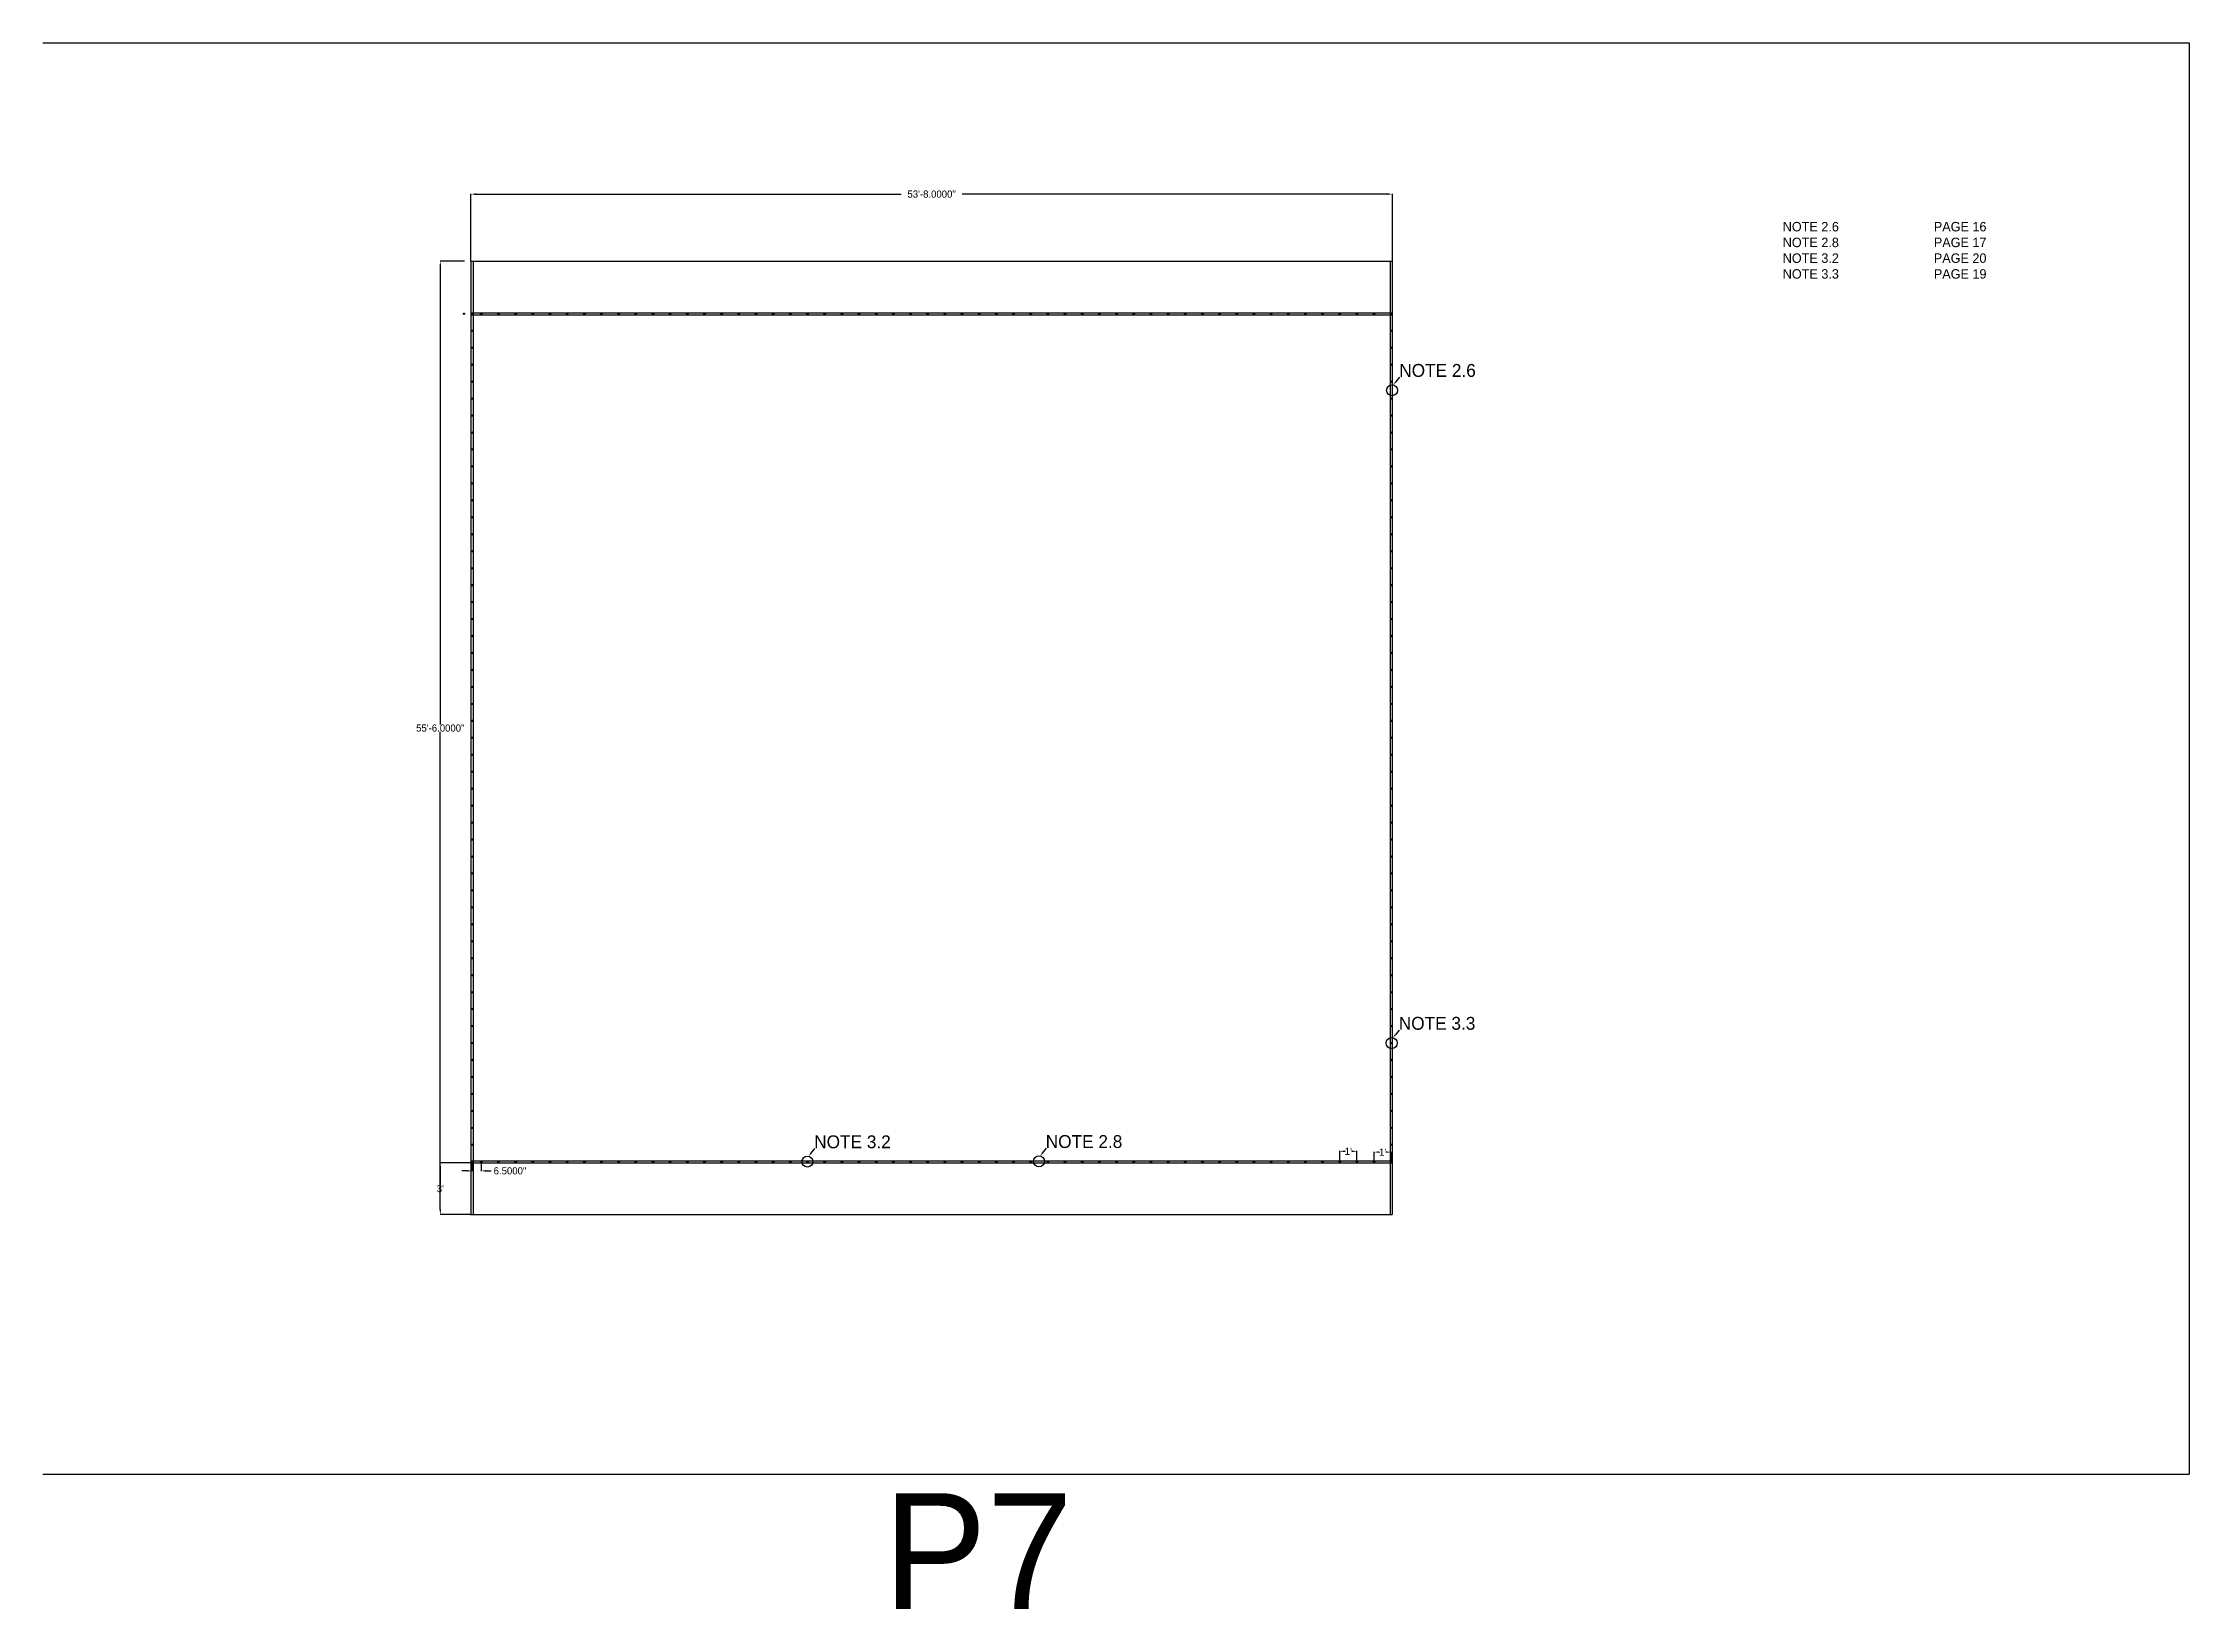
# Model space of a CAD drawing. Header units: inches. Extents: x 1631 to 16634, y 11819 to 13981.
# Drawn here: x 10634 to 12134, y 12886 to 13981 of the extents above; entities that cross this region are included whole.
import ezdxf

# ---------------------------------------------------------------- set-up
doc = ezdxf.new("R2010")
doc.units = ezdxf.units.IN
doc.header["$MEASUREMENT"] = 0
for name, color, linetype in [('DIMENSION', 7, 'Continuous'), ('FINISH', 1, 'Continuous'), ('GROMMET', 7, 'Continuous'), ('TEXT', 7, 'Continuous'), ('WEBB', 5, 'Continuous')]:
    doc.layers.add(name, color=color, linetype=linetype)
doc.dimstyles.get("Standard").update_dxf_attribs({"dimtxt": 2.5, "dimasz": 3.5, "dimexe": 0.18, "dimexo": 0.0625, "dimgap": 0.09, "dimtad": 0, "dimtih": 1, "dimtoh": 1, "dimdec": 4, "dimzin": 0, "dimdsep": 46, "dimlunit": 3, "dimtxsty": 'Standard', "dimcen": 0.09, "dimadec": 0, "dimazin": 0, "dimtfac": 1, "dimtdec": 4, "dimtofl": 0, "dimtmove": 0, "dimatfit": 3, "dimfxl": 0, "dimtolj": 1, "dimtzin": 0, "dimarcsym": 0})

msp = doc.modelspace()

# ---------------------------------------------------------------- texts
at = {"layer": 'TEXT'}
for s, height, p in [('NOTE 2.6', 9, (11581.73383, 13747.41788)), ('NOTE 3.3', 9, (11581.41072, 13291.21051)), ('NOTE 3.2', 9, (11172.82136, 13208.42906)), ('NOTE 2.8', 9, (11334.66305, 13208.59127)), ('P7', 80.977854, (11221.15452, 12886.42595))]:
    msp.add_text(s, height=height, dxfattribs=at).set_placement(p)
at = {"layer": 'TEXT', "insert": (11849.76554, 13855.65787), "char_height": 6.6, "width": 210.3834797, "attachment_point": 1}
msp.add_mtext('NOTE 2.6^I^I^IPAGE 16\\PNOTE 2.8^I^I^IPAGE 17\\PNOTE 3.2^I^I ^IPAGE 20\\PNOTE 3.3^I^I^IPAGE 19', dxfattribs=at)

# ---------------------------------------------------------------- blocks, each defined once
blk = doc.blocks.new('*D172')
at = {"layer": 'DEFPOINTS', "color": 0}
for p in [(10911.5, 13828.2), (10932.4, 13828.2), (10932.4, 13162.2)]:
    blk.add_point(p, dxfattribs=at)
at = {"layer": 'DIMENSION', "color": 0, "lineweight": -2}
for p, q in [((10928.4, 13828.2), (10911.3, 13828.2)), ((10911.5, 13824.7), (10911.5, 13504.6)), ((10911.5, 13165.7), (10911.5, 13499.4)), ((10928.4, 13162.2), (10911.3, 13162.2))]:
    blk.add_line(p, q, dxfattribs=at)
at = {"layer": 'DIMENSION', "color": 0}
for points in [[(10910.9, 13824.7), (10912.1, 13824.7), (10911.5, 13828.2)], [(10910.9, 13165.7), (10912.1, 13165.7), (10911.5, 13162.2)]]:
    blk.add_solid(points, dxfattribs=at)
at = {"layer": 'DIMENSION', "color": 0, "insert": (10911.5, 13502), "char_height": 5, "attachment_point": 5}
blk.add_mtext('\\A1;55\'-6.0000"', dxfattribs=at)
blk = doc.blocks.new('*D175')
at = {"layer": 'DEFPOINTS', "color": 0}
for p in [(11576.1, 13205.7), (11564.1, 13199), (11576.1, 13199)]:
    blk.add_point(p, dxfattribs=at)
at = {"layer": 'TEXT', "color": 0, "lineweight": -2}
for p, q in [((11564.1, 13199), (11564.1, 13205.9)), ((11567.6, 13205.7), (11568, 13205.7)), ((11572.6, 13205.7), (11572.3, 13205.7)), ((11576.1, 13199), (11576.1, 13205.9))]:
    blk.add_line(p, q, dxfattribs=at)
at = {"layer": 'TEXT', "color": 0}
for points in [[(11567.6, 13206.3), (11567.6, 13205.2), (11564.1, 13205.7)], [(11572.6, 13206.3), (11572.6, 13205.2), (11576.1, 13205.7)]]:
    blk.add_solid(points, dxfattribs=at)
at = {"layer": 'TEXT', "color": 0, "insert": (11570.1, 13205.7), "char_height": 5, "attachment_point": 5}
blk.add_mtext("\\A1;1'", dxfattribs=at)
blk = doc.blocks.new('*D176')
at = {"layer": 'DEFPOINTS', "color": 0}
for p in [(11540.1, 13206.3), (11540.1, 13199), (11552.1, 13199)]:
    blk.add_point(p, dxfattribs=at)
at = {"layer": 'TEXT', "color": 0, "lineweight": -2}
for p, q in [((11540.1, 13199), (11540.1, 13206.5)), ((11543.6, 13206.3), (11544, 13206.3)), ((11548.6, 13206.3), (11548.3, 13206.3)), ((11552.1, 13199), (11552.1, 13206.5))]:
    blk.add_line(p, q, dxfattribs=at)
at = {"layer": 'TEXT', "color": 0}
for points in [[(11543.6, 13206.9), (11543.6, 13205.7), (11540.1, 13206.3)], [(11548.6, 13206.9), (11548.6, 13205.7), (11552.1, 13206.3)]]:
    blk.add_solid(points, dxfattribs=at)
at = {"layer": 'TEXT', "color": 0, "insert": (11546.1, 13206.3), "char_height": 5, "attachment_point": 5}
blk.add_mtext("\\A1;1'", dxfattribs=at)
blk = doc.blocks.new('*D173')
at = {"layer": 'DEFPOINTS', "color": 0}
for p in [(11576.9, 13875.1), (10932.9, 13828.2), (11576.9, 13828.2)]:
    blk.add_point(p, dxfattribs=at)
at = {"layer": 'DIMENSION', "color": 0, "lineweight": -2}
for p, q in [((10932.9, 13828.3), (10932.9, 13875.2)), ((10936.4, 13875.1), (11233.6, 13875.1)), ((11573.4, 13875.1), (11276.2, 13875.1)), ((11576.9, 13828.3), (11576.9, 13875.2))]:
    blk.add_line(p, q, dxfattribs=at)
at = {"layer": 'DIMENSION', "color": 0}
for points in [[(10936.4, 13875.7), (10936.4, 13874.5), (10932.9, 13875.1)], [(11573.4, 13875.7), (11573.4, 13874.5), (11576.9, 13875.1)]]:
    blk.add_solid(points, dxfattribs=at)
at = {"layer": 'DIMENSION', "color": 0, "insert": (11254.9, 13875.1), "char_height": 5, "attachment_point": 5}
blk.add_mtext('\\A1;53\'-8.0000"', dxfattribs=at)
blk = doc.blocks.new('*D174')
at = {"layer": 'DEFPOINTS', "color": 0}
for p in [(10932.9, 13198.2), (10911.5, 13162.2), (10932.9, 13162.2)]:
    blk.add_point(p, dxfattribs=at)
at = {"layer": 'DIMENSION', "color": 0, "lineweight": -2}
for p, q in [((10932.8, 13198.2), (10911.3, 13198.2)), ((10911.5, 13194.7), (10911.5, 13182.8)), ((10911.5, 13165.7), (10911.5, 13177.6)), ((10932.8, 13162.2), (10911.3, 13162.2))]:
    blk.add_line(p, q, dxfattribs=at)
at = {"layer": 'DIMENSION', "color": 0}
for points in [[(10910.9, 13194.7), (10912.1, 13194.7), (10911.5, 13198.2)], [(10910.9, 13165.7), (10912.1, 13165.7), (10911.5, 13162.2)]]:
    blk.add_solid(points, dxfattribs=at)
at = {"layer": 'DIMENSION', "color": 0, "insert": (10911.5, 13180.2), "char_height": 5, "attachment_point": 5}
blk.add_mtext("\\A1;3'", dxfattribs=at)
blk = doc.blocks.new('*D179')
at = {"layer": 'DEFPOINTS', "color": 0}
for p in [(10933.6, 13199), (10940.1, 13199), (10940.1, 13192.6)]:
    blk.add_point(p, dxfattribs=at)
at = {"layer": 'DIMENSION', "color": 0, "lineweight": -2}
for p, q in [((10930.1, 13192.6), (10926.6, 13192.6)), ((10933.6, 13198.9), (10933.6, 13192.4)), ((10940.1, 13198.9), (10940.1, 13192.4)), ((10943.6, 13192.6), (10947.1, 13192.6))]:
    blk.add_line(p, q, dxfattribs=at)
at = {"layer": 'DIMENSION', "color": 0}
for points in [[(10930.1, 13193.2), (10930.1, 13192), (10933.6, 13192.6)], [(10943.6, 13193.2), (10943.6, 13192), (10940.1, 13192.6)]]:
    blk.add_solid(points, dxfattribs=at)
at = {"layer": 'DIMENSION', "color": 0, "insert": (10960.2, 13192.6), "char_height": 5, "attachment_point": 5}
blk.add_mtext('\\A1;6.5000"', dxfattribs=at)

# ---------------------------------------------------------------- dimensions: what is measured, and where the dimension line sits
at = {"layer": 'DIMENSION'}
for base, p1, p2, picture, middle in [((11576.8946, 13875.06817), (10932.8946, 13828.21256), (11576.8946, 13828.21256), '*D173', (11254.8946, 13875.06817)), ((10940.1446, 13192.62987), (10933.6446, 13198.96256), (10940.1446, 13198.96256), '*D179', (10960.15127, 13192.62987))]:
    dim = msp.add_linear_dim(base=base, p1=p1, p2=p2, dimstyle='Standard', override={"dimtxt": 5}, dxfattribs=at)
    dim.commit()
    dim.dimension.update_dxf_attribs({"geometry": picture, "text_midpoint": middle})
for base, p1, p2, override, picture, middle in [((10911.49005, 13828.21256), (10932.3946, 13162.21256), (10932.3946, 13828.21256), {"dimscale": 1, "dimtxt": 5, "dimexo": 4, "dimcen": 6, "dimatfit": 3}, '*D172', (10911.49005, 13501.96256)), ((10911.49005, 13162.21256), (10932.8946, 13198.21256), (10932.8946, 13162.21256), {"dimtxt": 5}, '*D174', (10911.49005, 13180.17599))]:
    dim = msp.add_linear_dim(base=base, p1=p1, p2=p2, angle=90, dimstyle='Standard', override=override, dxfattribs=at)
    dim.commit()
    dim.dimension.update_dxf_attribs({"geometry": picture, "text_midpoint": middle, "dimtype": 160})
at = {"layer": 'TEXT'}
for base, p1, p2, picture, middle in [((11540.1446, 13206.31125), (11552.1446, 13198.96256), (11540.1446, 13198.96256), '*D176', (11546.1446, 13206.31125)), ((11576.1446, 13205.7443), (11564.1446, 13198.96256), (11576.1446, 13198.96256), '*D175', (11570.1446, 13205.7443))]:
    dim = msp.add_linear_dim(base=base, p1=p1, p2=p2, dimstyle='Standard', override={"dimtxt": 5}, dxfattribs=at)
    dim.commit()
    dim.dimension.update_dxf_attribs({"geometry": picture, "text_midpoint": middle})

# ---------------------------------------------------------------- linework, layer by layer
at = {"layer": 'DIMENSION'}
msp.add_point((10932.8946, 13162.21256), dxfattribs=at)
at = {"layer": 'FINISH'}
for p, q in [((10932.8946, 13828.21256), (11576.8946, 13828.21256)), ((10932.8946, 13162.21256), (11576.8946, 13162.21256))]:
    msp.add_line(p, q, dxfattribs=at)
at = {"layer": 'GROMMET'}
for centre, radius in [((10928.1446, 13791.46256), 0.5), ((10928.1446, 13791.46256), 0.25), ((10933.6446, 13791.46256), 0.5), ((10933.6446, 13791.46256), 0.25), ((10940.1446, 13791.46256), 0.5), ((10940.1446, 13791.46256), 0.25), ((10952.1446, 13791.46256), 0.5), ((10952.1446, 13791.46256), 0.25), ((10964.1446, 13791.46256), 0.5), ((10964.1446, 13791.46256), 0.25), ((10976.1446, 13791.46256), 0.5), ((10976.1446, 13791.46256), 0.25), ((10988.1446, 13791.46256), 0.5), ((10988.1446, 13791.46256), 0.25), ((11000.1446, 13791.46256), 0.5), ((11000.1446, 13791.46256), 0.25), ((11012.1446, 13791.46256), 0.5), ((11012.1446, 13791.46256), 0.25), ((11024.1446, 13791.46256), 0.5), ((11024.1446, 13791.46256), 0.25), ((11036.1446, 13791.46256), 0.5), ((11036.1446, 13791.46256), 0.25), ((11048.1446, 13791.46256), 0.5), ((11048.1446, 13791.46256), 0.25), ((11060.1446, 13791.46256), 0.5), ((11060.1446, 13791.46256), 0.25), ((11072.1446, 13791.46256), 0.5), ((11072.1446, 13791.46256), 0.25), ((11084.1446, 13791.46256), 0.5), ((11084.1446, 13791.46256), 0.25), ((11096.1446, 13791.46256), 0.5), ((11096.1446, 13791.46256), 0.25), ((11108.1446, 13791.46256), 0.5), ((11108.1446, 13791.46256), 0.25), ((11120.1446, 13791.46256), 0.5), ((11120.1446, 13791.46256), 0.25), ((11132.1446, 13791.46256), 0.5), ((11132.1446, 13791.46256), 0.25), ((11144.1446, 13791.46256), 0.5), ((11144.1446, 13791.46256), 0.25), ((11156.1446, 13791.46256), 0.5), ((11156.1446, 13791.46256), 0.25), ((11168.1446, 13791.46256), 0.5), ((11168.1446, 13791.46256), 0.25), ((11180.1446, 13791.46256), 0.5), ((11180.1446, 13791.46256), 0.25), ((11192.1446, 13791.46256), 0.5), ((11192.1446, 13791.46256), 0.25), ((11204.1446, 13791.46256), 0.5), ((11204.1446, 13791.46256), 0.25), ((11216.1446, 13791.46256), 0.5), ((11216.1446, 13791.46256), 0.25), ((11228.1446, 13791.46256), 0.5), ((11228.1446, 13791.46256), 0.25), ((11240.1446, 13791.46256), 0.5), ((11240.1446, 13791.46256), 0.25), ((11252.1446, 13791.46256), 0.5), ((11252.1446, 13791.46256), 0.25), ((11264.1446, 13791.46256), 0.5), ((11264.1446, 13791.46256), 0.25), ((11276.1446, 13791.46256), 0.5), ((11276.1446, 13791.46256), 0.25), ((11288.1446, 13791.46256), 0.5), ((11288.1446, 13791.46256), 0.25), ((11300.1446, 13791.46256), 0.5), ((11300.1446, 13791.46256), 0.25), ((11312.1446, 13791.46256), 0.5), ((11312.1446, 13791.46256), 0.25), ((11324.1446, 13791.46256), 0.5), ((11324.1446, 13791.46256), 0.25), ((11336.1446, 13791.46256), 0.5), ((11336.1446, 13791.46256), 0.25), ((11348.1446, 13791.46256), 0.5), ((11348.1446, 13791.46256), 0.25), ((11360.1446, 13791.46256), 0.5), ((11360.1446, 13791.46256), 0.25), ((11372.1446, 13791.46256), 0.5), ((11372.1446, 13791.46256), 0.25), ((11384.1446, 13791.46256), 0.5), ((11384.1446, 13791.46256), 0.25), ((11396.1446, 13791.46256), 0.5), ((11396.1446, 13791.46256), 0.25), ((11408.1446, 13791.46256), 0.5), ((11408.1446, 13791.46256), 0.25), ((11420.1446, 13791.46256), 0.5), ((11420.1446, 13791.46256), 0.25), ((11432.1446, 13791.46256), 0.5), ((11432.1446, 13791.46256), 0.25), ((11444.1446, 13791.46256), 0.5), ((11444.1446, 13791.46256), 0.25), ((11456.1446, 13791.46256), 0.5), ((11456.1446, 13791.46256), 0.25), ((11468.1446, 13791.46256), 0.5), ((11468.1446, 13791.46256), 0.25), ((11480.1446, 13791.46256), 0.5), ((11480.1446, 13791.46256), 0.25), ((11492.1446, 13791.46256), 0.5), ((11492.1446, 13791.46256), 0.25), ((11504.1446, 13791.46256), 0.5), ((11504.1446, 13791.46256), 0.25), ((11516.1446, 13791.46256), 0.5), ((11516.1446, 13791.46256), 0.25), ((11528.1446, 13791.46256), 0.5), ((11528.1446, 13791.46256), 0.25), ((11540.1446, 13791.46256), 0.5), ((11540.1446, 13791.46256), 0.25), ((11552.1446, 13791.46256), 0.5), ((11552.1446, 13791.46256), 0.25), ((11564.1446, 13791.46256), 0.5), ((11564.1446, 13791.46256), 0.25), ((11576.1446, 13791.46256), 0.5), ((11576.1446, 13791.46256), 0.25), ((10933.6446, 13779.61256), 0.5), ((10933.6446, 13779.61256), 0.25), ((11576.1446, 13779.61256), 0.5), ((11576.1446, 13779.61256), 0.25), ((10933.6446, 13767.76256), 0.5), ((10933.6446, 13755.91256), 0.5), ((10933.6446, 13767.76256), 0.25), ((10933.6446, 13755.91256), 0.25), ((11576.1446, 13767.76256), 0.5), ((11576.1446, 13755.91256), 0.5), ((11576.1446, 13767.76256), 0.25), ((11576.1446, 13755.91256), 0.25), ((10933.6446, 13744.06256), 0.5), ((10933.6446, 13744.06256), 0.25), ((11576.1446, 13744.06256), 0.5), ((11576.1446, 13744.06256), 0.25), ((10933.6446, 13732.21256), 0.5), ((10933.6446, 13732.21256), 0.25), ((11576.1446, 13732.21256), 0.5), ((11576.1446, 13732.21256), 0.25), ((10933.6446, 13720.36256), 0.5), ((10933.6446, 13720.36256), 0.25), ((11576.1446, 13720.36256), 0.5), ((11576.1446, 13720.36256), 0.25), ((10933.6446, 13708.51256), 0.5), ((10933.6446, 13696.66256), 0.5), ((10933.6446, 13708.51256), 0.25), ((10933.6446, 13696.66256), 0.25), ((11576.1446, 13708.51256), 0.5), ((11576.1446, 13696.66256), 0.5), ((11576.1446, 13708.51256), 0.25), ((11576.1446, 13696.66256), 0.25), ((10933.6446, 13684.81256), 0.5), ((10933.6446, 13684.81256), 0.25), ((11576.1446, 13684.81256), 0.5), ((11576.1446, 13684.81256), 0.25), ((10933.6446, 13672.96256), 0.5), ((10933.6446, 13672.96256), 0.25), ((11576.1446, 13672.96256), 0.5), ((11576.1446, 13672.96256), 0.25), ((10933.6446, 13661.11256), 0.5), ((10933.6446, 13661.11256), 0.25), ((11576.1446, 13661.11256), 0.5), ((11576.1446, 13661.11256), 0.25), ((10933.6446, 13649.26256), 0.5), ((10933.6446, 13637.41256), 0.5), ((10933.6446, 13649.26256), 0.25), ((10933.6446, 13637.41256), 0.25), ((11576.1446, 13649.26256), 0.5), ((11576.1446, 13637.41256), 0.5), ((11576.1446, 13649.26256), 0.25), ((11576.1446, 13637.41256), 0.25), ((10933.6446, 13625.56256), 0.5), ((10933.6446, 13625.56256), 0.25), ((11576.1446, 13625.56256), 0.5), ((11576.1446, 13625.56256), 0.25), ((10933.6446, 13613.71256), 0.5), ((10933.6446, 13613.71256), 0.25), ((11576.1446, 13613.71256), 0.5), ((11576.1446, 13613.71256), 0.25), ((10933.6446, 13601.86256), 0.5), ((10933.6446, 13590.01256), 0.5), ((10933.6446, 13601.86256), 0.25), ((10933.6446, 13590.01256), 0.25), ((11576.1446, 13601.86256), 0.5), ((11576.1446, 13590.01256), 0.5), ((11576.1446, 13601.86256), 0.25), ((11576.1446, 13590.01256), 0.25), ((10933.6446, 13578.16256), 0.5), ((10933.6446, 13578.16256), 0.25), ((11576.1446, 13578.16256), 0.5), ((11576.1446, 13578.16256), 0.25), ((10933.6446, 13566.31256), 0.5), ((10933.6446, 13566.31256), 0.25), ((11576.1446, 13566.31256), 0.5), ((11576.1446, 13566.31256), 0.25), ((10933.6446, 13554.46256), 0.5), ((10933.6446, 13554.46256), 0.25), ((11576.1446, 13554.46256), 0.5), ((11576.1446, 13554.46256), 0.25), ((10933.6446, 13542.61256), 0.5), ((10933.6446, 13530.76256), 0.5), ((10933.6446, 13542.61256), 0.25), ((10933.6446, 13530.76256), 0.25), ((11576.1446, 13542.61256), 0.5), ((11576.1446, 13530.76256), 0.5), ((11576.1446, 13542.61256), 0.25), ((11576.1446, 13530.76256), 0.25), ((10933.6446, 13518.91256), 0.5), ((10933.6446, 13518.91256), 0.25), ((11576.1446, 13518.91256), 0.5), ((11576.1446, 13518.91256), 0.25), ((10933.6446, 13507.06256), 0.5), ((10933.6446, 13507.06256), 0.25), ((11576.1446, 13507.06256), 0.5), ((11576.1446, 13507.06256), 0.25), ((10933.6446, 13495.21256), 0.5), ((10933.6446, 13495.21256), 0.25), ((11576.1446, 13495.21256), 0.5), ((11576.1446, 13495.21256), 0.25), ((10933.6446, 13483.36256), 0.5), ((10933.6446, 13471.51256), 0.5), ((10933.6446, 13483.36256), 0.25), ((10933.6446, 13471.51256), 0.25), ((11576.1446, 13483.36256), 0.5), ((11576.1446, 13471.51256), 0.5), ((11576.1446, 13483.36256), 0.25), ((11576.1446, 13471.51256), 0.25), ((10933.6446, 13459.66256), 0.5), ((10933.6446, 13459.66256), 0.25), ((11576.1446, 13459.66256), 0.5), ((11576.1446, 13459.66256), 0.25), ((10933.6446, 13447.81256), 0.5), ((10933.6446, 13447.81256), 0.25), ((11576.1446, 13447.81256), 0.5), ((11576.1446, 13447.81256), 0.25), ((10933.6446, 13435.96256), 0.5), ((10933.6446, 13435.96256), 0.25), ((11576.1446, 13435.96256), 0.5), ((11576.1446, 13435.96256), 0.25), ((10933.6446, 13424.11256), 0.5), ((10933.6446, 13412.26256), 0.5), ((10933.6446, 13424.11256), 0.25), ((10933.6446, 13412.26256), 0.25), ((11576.1446, 13424.11256), 0.5), ((11576.1446, 13412.26256), 0.5), ((11576.1446, 13424.11256), 0.25), ((11576.1446, 13412.26256), 0.25), ((10933.6446, 13400.41256), 0.5), ((10933.6446, 13400.41256), 0.25), ((11576.1446, 13400.41256), 0.5), ((11576.1446, 13400.41256), 0.25), ((10933.6446, 13388.56256), 0.5), ((10933.6446, 13388.56256), 0.25), ((11576.1446, 13388.56256), 0.5), ((11576.1446, 13388.56256), 0.25), ((10933.6446, 13376.71256), 0.5), ((10933.6446, 13364.86256), 0.5), ((10933.6446, 13376.71256), 0.25), ((10933.6446, 13364.86256), 0.25), ((11576.1446, 13376.71256), 0.5), ((11576.1446, 13364.86256), 0.5), ((11576.1446, 13376.71256), 0.25), ((11576.1446, 13364.86256), 0.25), ((10933.6446, 13353.01256), 0.5), ((10933.6446, 13353.01256), 0.25), ((11576.1446, 13353.01256), 0.5), ((11576.1446, 13353.01256), 0.25), ((10933.6446, 13341.16256), 0.5), ((10933.6446, 13341.16256), 0.25), ((11576.1446, 13341.16256), 0.5), ((11576.1446, 13341.16256), 0.25), ((10933.6446, 13329.31256), 0.5), ((10933.6446, 13329.31256), 0.25), ((11576.1446, 13329.31256), 0.5), ((11576.1446, 13329.31256), 0.25), ((10933.6446, 13317.46256), 0.5), ((10933.6446, 13305.61256), 0.5), ((10933.6446, 13317.46256), 0.25), ((10933.6446, 13305.61256), 0.25), ((11576.1446, 13317.46256), 0.5), ((11576.1446, 13305.61256), 0.5), ((11576.1446, 13317.46256), 0.25), ((11576.1446, 13305.61256), 0.25), ((10933.6446, 13293.76256), 0.5), ((10933.6446, 13293.76256), 0.25), ((11576.1446, 13293.76256), 0.5), ((11576.1446, 13293.76256), 0.25), ((10933.6446, 13281.91256), 0.5), ((10933.6446, 13281.91256), 0.25), ((11576.1446, 13281.91256), 0.5), ((11576.1446, 13281.91256), 0.25), ((10933.6446, 13270.06256), 0.5), ((10933.6446, 13270.06256), 0.25), ((11576.1446, 13270.06256), 0.5), ((11576.1446, 13270.06256), 0.25), ((10933.6446, 13258.21256), 0.5), ((10933.6446, 13246.36256), 0.5), ((10933.6446, 13258.21256), 0.25), ((10933.6446, 13246.36256), 0.25), ((11576.1446, 13258.21256), 0.5), ((11576.1446, 13246.36256), 0.5), ((11576.1446, 13258.21256), 0.25), ((11576.1446, 13246.36256), 0.25), ((10933.6446, 13234.51256), 0.5), ((10933.6446, 13234.51256), 0.25), ((11576.1446, 13234.51256), 0.5), ((11576.1446, 13234.51256), 0.25), ((10933.6446, 13222.66256), 0.5), ((10933.6446, 13222.66256), 0.25), ((11576.1446, 13222.66256), 0.5), ((11576.1446, 13222.66256), 0.25), ((10933.6446, 13210.81256), 0.5), ((10933.6446, 13210.81256), 0.25), ((11576.1446, 13210.81256), 0.5), ((11576.1446, 13210.81256), 0.25), ((10933.6446, 13198.96256), 0.5), ((10933.6446, 13198.96256), 0.25), ((10940.1446, 13198.96256), 0.5), ((10940.1446, 13198.96256), 0.25), ((10952.1446, 13198.96256), 0.5), ((10952.1446, 13198.96256), 0.25), ((10964.1446, 13198.96256), 0.5), ((10964.1446, 13198.96256), 0.25), ((10976.1446, 13198.96256), 0.5), ((10976.1446, 13198.96256), 0.25), ((10988.1446, 13198.96256), 0.5), ((10988.1446, 13198.96256), 0.25), ((11000.1446, 13198.96256), 0.5), ((11000.1446, 13198.96256), 0.25), ((11012.1446, 13198.96256), 0.5), ((11012.1446, 13198.96256), 0.25), ((11024.1446, 13198.96256), 0.5), ((11024.1446, 13198.96256), 0.25), ((11036.1446, 13198.96256), 0.5), ((11036.1446, 13198.96256), 0.25), ((11048.1446, 13198.96256), 0.5), ((11048.1446, 13198.96256), 0.25), ((11060.1446, 13198.96256), 0.5), ((11060.1446, 13198.96256), 0.25), ((11072.1446, 13198.96256), 0.5), ((11072.1446, 13198.96256), 0.25), ((11084.1446, 13198.96256), 0.5), ((11084.1446, 13198.96256), 0.25), ((11096.1446, 13198.96256), 0.5), ((11096.1446, 13198.96256), 0.25), ((11108.1446, 13198.96256), 0.5), ((11108.1446, 13198.96256), 0.25), ((11120.1446, 13198.96256), 0.5), ((11120.1446, 13198.96256), 0.25), ((11132.1446, 13198.96256), 0.5), ((11132.1446, 13198.96256), 0.25), ((11144.1446, 13198.96256), 0.5), ((11144.1446, 13198.96256), 0.25), ((11156.1446, 13198.96256), 0.5), ((11156.1446, 13198.96256), 0.25), ((11168.1446, 13198.96256), 0.5), ((11168.1446, 13198.96256), 0.25), ((11180.1446, 13198.96256), 0.5), ((11180.1446, 13198.96256), 0.25), ((11192.1446, 13198.96256), 0.5), ((11192.1446, 13198.96256), 0.25), ((11204.1446, 13198.96256), 0.5), ((11204.1446, 13198.96256), 0.25), ((11216.1446, 13198.96256), 0.5), ((11216.1446, 13198.96256), 0.25), ((11228.1446, 13198.96256), 0.5), ((11228.1446, 13198.96256), 0.25), ((11240.1446, 13198.96256), 0.5), ((11240.1446, 13198.96256), 0.25), ((11252.1446, 13198.96256), 0.5), ((11252.1446, 13198.96256), 0.25), ((11264.1446, 13198.96256), 0.5), ((11264.1446, 13198.96256), 0.25), ((11276.1446, 13198.96256), 0.5), ((11276.1446, 13198.96256), 0.25), ((11288.1446, 13198.96256), 0.5), ((11288.1446, 13198.96256), 0.25), ((11300.1446, 13198.96256), 0.5), ((11300.1446, 13198.96256), 0.25), ((11312.1446, 13198.96256), 0.5), ((11312.1446, 13198.96256), 0.25), ((11324.1446, 13198.96256), 0.5), ((11324.1446, 13198.96256), 0.25), ((11336.1446, 13198.96256), 0.5), ((11336.1446, 13198.96256), 0.25), ((11348.1446, 13198.96256), 0.5), ((11348.1446, 13198.96256), 0.25), ((11360.1446, 13198.96256), 0.5), ((11360.1446, 13198.96256), 0.25), ((11372.1446, 13198.96256), 0.5), ((11372.1446, 13198.96256), 0.25), ((11384.1446, 13198.96256), 0.5), ((11384.1446, 13198.96256), 0.25), ((11396.1446, 13198.96256), 0.5), ((11396.1446, 13198.96256), 0.25), ((11408.1446, 13198.96256), 0.5), ((11408.1446, 13198.96256), 0.25), ((11420.1446, 13198.96256), 0.5), ((11420.1446, 13198.96256), 0.25), ((11432.1446, 13198.96256), 0.5), ((11432.1446, 13198.96256), 0.25), ((11444.1446, 13198.96256), 0.5), ((11444.1446, 13198.96256), 0.25), ((11456.1446, 13198.96256), 0.5), ((11456.1446, 13198.96256), 0.25), ((11468.1446, 13198.96256), 0.5), ((11468.1446, 13198.96256), 0.25), ((11480.1446, 13198.96256), 0.5), ((11480.1446, 13198.96256), 0.25), ((11492.1446, 13198.96256), 0.5), ((11492.1446, 13198.96256), 0.25), ((11504.1446, 13198.96256), 0.5), ((11504.1446, 13198.96256), 0.25), ((11516.1446, 13198.96256), 0.5), ((11516.1446, 13198.96256), 0.25), ((11528.1446, 13198.96256), 0.5), ((11528.1446, 13198.96256), 0.25), ((11540.1446, 13198.96256), 0.5), ((11540.1446, 13198.96256), 0.25), ((11552.1446, 13198.96256), 0.5), ((11552.1446, 13198.96256), 0.25), ((11564.1446, 13198.96256), 0.5), ((11564.1446, 13198.96256), 0.25), ((11576.1446, 13198.96256), 0.5), ((11576.1446, 13198.96256), 0.25)]:
    msp.add_circle(centre, radius, dxfattribs=at)
at = {"layer": 'TEXT'}
for p, q in [((10633.76147, 13980.7397), (12133.76147, 13980.7397)), ((12133.76147, 13980.7397), (12133.76147, 12980.7397)), ((12133.76147, 13980.7397), (12133.76147, 12980.7397)), ((11582.01017, 13747.19344), (11579.12945, 13743.7122)), ((11581.68706, 13290.98607), (11578.80634, 13287.50483)), ((11173.0977, 13208.20462), (11170.21699, 13204.72338)), ((11334.93939, 13208.36683), (11332.05867, 13204.88559)), ((10633.76147, 12980.7397), (12133.76147, 12980.7397))]:
    msp.add_line(p, q, dxfattribs=at)
for centre in [(11576.7324, 13738.07788), (11576.40929, 13281.87051), (11168.06994, 13199.08905), (11329.91162, 13199.25126)]:
    msp.add_circle(centre, 3.83358, dxfattribs=at)
for points in [[(11578.81727, 13743.98816), (11579.44164, 13743.43625), (11577.47371, 13741.8391)], [(11578.49416, 13287.78079), (11579.11853, 13287.22888), (11577.1506, 13285.63173)], [(11170.15481, 13204.99934), (11170.77918, 13204.44742), (11168.81125, 13202.85028)], [(11331.99649, 13205.16155), (11332.62086, 13204.60963), (11330.65293, 13203.01249)]]:
    msp.add_solid(points, dxfattribs=at)
at = {"layer": 'WEBB'}
for p, q in [((10932.8946, 13828.21256), (10932.8946, 13162.21256)), ((10934.3946, 13828.21256), (10934.3946, 13162.21256)), ((11575.3946, 13828.21256), (11575.3946, 13162.21256)), ((11576.8946, 13828.21256), (11576.8946, 13162.21256)), ((10932.8946, 13792.21256), (11576.8946, 13792.21256)), ((10932.8946, 13790.71256), (11576.8946, 13790.71256)), ((10932.8946, 13199.71256), (11576.8946, 13199.71256)), ((10932.8946, 13198.21256), (11576.8946, 13198.21256))]:
    msp.add_line(p, q, dxfattribs=at)

msp.set_redraw_order([(e.dxf.handle, doc.entitydb.next_handle()) for e in msp.query("TEXT MTEXT ATTDEF DIMENSION ARC_DIMENSION")])  # texts and dimensions are drawn at this point

doc.saveas('drawing.dxf')
